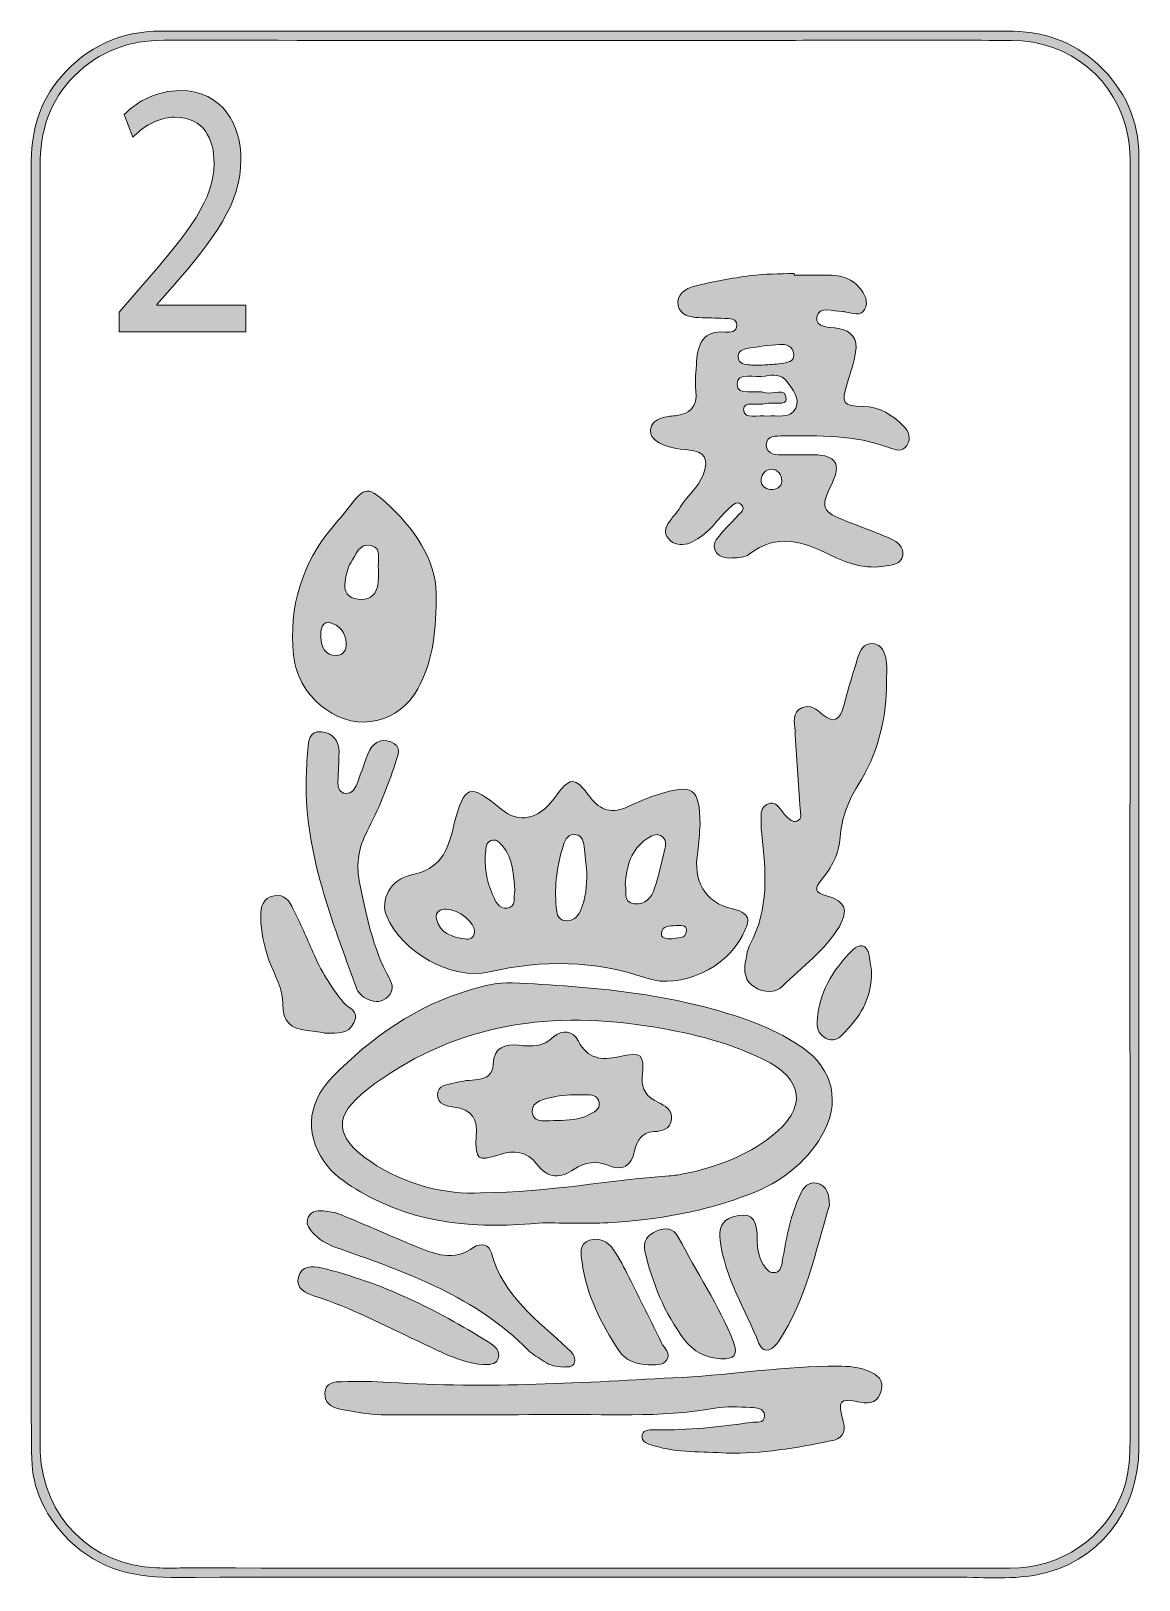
# Model space of a CAD drawing. Extents: x 2694 to 3005, y -2539 to -2105.
import ezdxf

# ---------------------------------------------------------------- set-up
doc = ezdxf.new("R2010")
doc.units = 0
doc.header["$MEASUREMENT"] = 0
doc.layers.add('Layer 1', color=7, linetype='Continuous', lineweight=0)

msp = doc.modelspace()

# ---------------------------------------------------------------- hatches: boundary and pattern name
at = {"layer": 'Layer 1', "true_color": 0x000000, "transparency": 33554687}
h = msp.add_hatch(color=18, dxfattribs=at)
h.dxf.hatch_style = 2
edge = h.paths.add_edge_path()
edge.add_spline(control_points=[(3002.9, -2321.62), (3002.9, -2321.62), (3002.85, -2321.62), (3002.85, -2321.62), (3002.85, -2381.02), (3002.85, -2440.41), (3002.86, -2499.82), (3002.86, -2504.83), (3002.57, -2509.78), (3000.8, -2514.55), (2996, -2527.5), (2983.57, -2535.95), (2969.14, -2535.95), (2891.87, -2535.94), (2814.61, -2535.93), (2737.35, -2535.91), (2734.79, -2535.91), (2732.24, -2535.97), (2729.69, -2535.88), (2711.51, -2535.24), (2697.83, -2521.61), (2697.1, -2503.44), (2697.07, -2502.52), (2697.08, -2501.59), (2697.08, -2500.66), (2697.08, -2381.28), (2697.1, -2261.9), (2697.05, -2142.53), (2697.05, -2132.79), (2699.66, -2124.25), (2706.67, -2117.26), (2713.63, -2110.33), (2722.03, -2107.25), (2731.81, -2107.26), (2788.76, -2107.32), (2845.73, -2107.29), (2902.69, -2107.29), (2924.97, -2107.29), (2947.24, -2107.2), (2969.51, -2107.32), (2986.06, -2107.41), (2999.16, -2118.23), (3002.27, -2134.06), (3003.1, -2138.3), (3002.89, -2142.61), (3002.9, -2146.9), (3002.9, -2205.14), (3002.9, -2263.38), (3002.9, -2321.62)], knot_values=[0, 0, 0, 0, 1, 1, 1, 2, 2, 2, 3, 3, 3, 4, 4, 4, 5, 5, 5, 6, 6, 6, 7, 7, 7, 8, 8, 8, 9, 9, 9, 10, 10, 10, 11, 11, 11, 12, 12, 12, 13, 13, 13, 14, 14, 14, 15, 15, 15, 16, 16, 16, 16], degree=3, periodic=0)
edge = h.paths.add_edge_path()
edge.add_spline(control_points=[(3005.33, -2373.46), (3005.33, -2295.62), (3005.35, -2217.77), (3005.34, -2139.92), (3005.34, -2129.61), (3001.38, -2121), (2993.85, -2114.01), (2986.66, -2107.34), (2978.02, -2104.66), (2968.37, -2104.68), (2948.3, -2104.72), (2928.23, -2104.72), (2908.16, -2104.72), (2849.11, -2104.71), (2790.05, -2104.7), (2731, -2104.69), (2719.66, -2104.69), (2710.28, -2109.03), (2702.85, -2117.58), (2696.58, -2124.8), (2694.5, -2133.32), (2694.51, -2142.71), (2694.6, -2202.23), (2694.55, -2261.74), (2694.55, -2321.26), (2694.55, -2370.92), (2694.54, -2420.57), (2694.56, -2470.23), (2694.56, -2481.94), (2694.5, -2493.65), (2694.73, -2505.36), (2694.9, -2513.58), (2698.26, -2520.62), (2703.77, -2526.67), (2711.85, -2535.52), (2722.05, -2538.57), (2733.79, -2538.55), (2806.76, -2538.43), (2879.74, -2538.52), (2952.71, -2538.45), (2960.7, -2538.44), (2968.76, -2539.29), (2976.69, -2537.82), (2993.73, -2534.64), (3005.33, -2520.19), (3005.35, -2502.25), (3005.38, -2459.32), (3005.33, -2416.4), (3005.33, -2373.46)], knot_values=[0, 0, 0, 0, 1, 1, 1, 2, 2, 2, 3, 3, 3, 4, 4, 4, 5, 5, 5, 6, 6, 6, 7, 7, 7, 8, 8, 8, 9, 9, 9, 10, 10, 10, 11, 11, 11, 12, 12, 12, 13, 13, 13, 14, 14, 14, 15, 15, 15, 16, 16, 16, 16], degree=3, periodic=0)
at = {"layer": 'Layer 1', "true_color": 0x1b2251, "transparency": 33554687}
h = msp.add_hatch(color=179, dxfattribs=at)
h.dxf.hatch_style = 2
edge = h.paths.add_edge_path()
edge.add_spline(control_points=[(2729.8, -2181.58), (2729.8, -2181.58), (2729.8, -2181.38), (2729.8, -2181.38), (2729.8, -2181.38), (2734.24, -2176.46), (2734.24, -2176.46), (2745.97, -2162.95), (2753.41, -2153.01), (2753.41, -2140.73), (2753.41, -2131.21), (2748.36, -2121.38), (2736.38, -2121.38), (2729.97, -2121.38), (2724.49, -2124.24), (2720.64, -2128.14), (2720.64, -2128.14), (2723.04, -2134.48), (2723.04, -2134.48), (2725.6, -2131.92), (2729.8, -2128.85), (2734.84, -2128.85), (2743.14, -2128.85), (2745.88, -2135.1), (2745.88, -2141.85), (2745.79, -2151.89), (2739.38, -2160.49), (2725.18, -2176.67), (2725.18, -2176.67), (2719.27, -2183.53), (2719.27, -2183.53), (2719.27, -2183.53), (2719.27, -2189.05), (2719.27, -2189.05), (2719.27, -2189.05), (2754.78, -2189.05), (2754.78, -2189.05), (2754.78, -2189.05), (2754.78, -2181.58), (2754.78, -2181.58), (2754.78, -2181.58), (2729.8, -2181.58), (2729.8, -2181.58)], knot_values=[0, 0, 0, 0, 1, 1, 1, 2, 2, 2, 3, 3, 3, 4, 4, 4, 5, 5, 5, 6, 6, 6, 7, 7, 7, 8, 8, 8, 9, 9, 9, 10, 10, 10, 11, 11, 11, 12, 12, 12, 13, 13, 13, 14, 14, 14, 14], degree=3, periodic=0)
at = {"layer": 'Layer 1', "true_color": 0x831618, "transparency": 33554687}
h = msp.add_hatch(color=246, dxfattribs=at)
h.dxf.hatch_style = 2
edge = h.paths.add_edge_path()
edge.add_spline(control_points=[(2901.97, -2233.33), (2903.65, -2233.31), (2905.07, -2232.73), (2905.13, -2230.97), (2905.2, -2229.16), (2904.1, -2227.67), (2902.21, -2227.65), (2900.63, -2227.63), (2899.55, -2228.89), (2899.37, -2230.49), (2899.17, -2232.32), (2900.43, -2233.03), (2901.97, -2233.33)], knot_values=[0, 0, 0, 0, 1, 1, 1, 2, 2, 2, 3, 3, 3, 4, 4, 4, 4], degree=3, periodic=0)
edge = h.paths.add_edge_path()
edge.add_spline(control_points=[(2900.33, -2198.38), (2901.36, -2198.28), (2903.19, -2198.22), (2904.99, -2197.93), (2906.55, -2197.69), (2908.66, -2197.66), (2908.52, -2195.39), (2908.38, -2193.12), (2906.38, -2192.49), (2904.49, -2192.6), (2901.59, -2192.77), (2898.7, -2193.27), (2895.81, -2193.67), (2894.28, -2193.88), (2892.76, -2194.38), (2892.93, -2196.26), (2893.1, -2198.16), (2894.82, -2198.22), (2896.26, -2198.36), (2897.34, -2198.46), (2898.44, -2198.38), (2900.33, -2198.38)], knot_values=[0, 0, 0, 0, 1, 1, 1, 2, 2, 2, 3, 3, 3, 4, 4, 4, 5, 5, 5, 6, 6, 6, 7, 7, 7, 7], degree=3, periodic=0)
edge = h.paths.add_edge_path()
edge.add_spline(control_points=[(2901.03, -2212.78), (2903.8, -2212.24), (2907.42, -2213.8), (2909.05, -2210.51), (2910.42, -2207.71), (2908.21, -2205.27), (2906.6, -2203.04), (2905.05, -2200.9), (2902.61, -2201.03), (2900.51, -2201.49), (2897.7, -2202.11), (2892.57, -2200.13), (2892.59, -2203.8), (2892.6, -2207.24), (2897.82, -2205.3), (2900.63, -2206.15), (2902.67, -2206.76), (2906.37, -2204.52), (2906.42, -2207.96), (2906.45, -2209.97), (2902.61, -2208.64), (2900.6, -2209.21), (2898.44, -2209.82), (2894.3, -2208.35), (2894.45, -2210.88), (2894.63, -2214.08), (2898.7, -2212.03), (2901.03, -2212.78)], knot_values=[0, 0, 0, 0, 1, 1, 1, 2, 2, 2, 3, 3, 3, 4, 4, 4, 5, 5, 5, 6, 6, 6, 7, 7, 7, 8, 8, 8, 9, 9, 9, 9], degree=3, periodic=0)
edge = h.paths.add_edge_path()
edge.add_spline(control_points=[(2908.59, -2173.19), (2912.1, -2173.19), (2915.62, -2173.11), (2919.13, -2173.22), (2922.19, -2173.32), (2925.02, -2174.25), (2926.99, -2176.74), (2928.39, -2178.51), (2929.67, -2180.64), (2928.33, -2182.84), (2927.15, -2184.79), (2925.01, -2183.77), (2923.22, -2183.55), (2922.86, -2183.51), (2922.5, -2183.35), (2922.13, -2183.35), (2919.55, -2183.38), (2915.56, -2181.61), (2914.99, -2184.93), (2914.46, -2188.03), (2918.56, -2187.7), (2920.99, -2188.11), (2924.82, -2188.76), (2926.49, -2191.11), (2925.88, -2194.78), (2925.4, -2197.68), (2924.44, -2200.51), (2923.58, -2203.33), (2921.79, -2209.17), (2922.15, -2209.89), (2928.08, -2210), (2932.73, -2210.09), (2936.13, -2212.43), (2939.23, -2215.45), (2940.82, -2217), (2941.55, -2219.02), (2940.23, -2220.98), (2938.95, -2222.87), (2937.01, -2222.25), (2935.21, -2221.57), (2925.62, -2217.95), (2915.6, -2218.16), (2905.61, -2218.29), (2903.66, -2218.31), (2900.8, -2218.1), (2900.81, -2220.79), (2900.82, -2223.77), (2903.75, -2223.54), (2905.94, -2223.59), (2908.71, -2223.66), (2911.49, -2223.52), (2914.27, -2223.58), (2920.37, -2223.7), (2921.91, -2226.21), (2919.25, -2231.59), (2915.86, -2238.45), (2916.26, -2239.47), (2923.41, -2242.25), (2927.54, -2243.87), (2931.71, -2245.39), (2935.78, -2247.14), (2937.7, -2247.97), (2939.42, -2249.48), (2939.08, -2251.79), (2938.71, -2254.34), (2936.33, -2254.39), (2934.32, -2254.76), (2928.74, -2255.78), (2923.65, -2254.09), (2918.79, -2251.71), (2911.19, -2247.98), (2903.76, -2245.33), (2896.03, -2251.48), (2894.87, -2252.4), (2892.87, -2252.41), (2891.24, -2252.53), (2889.35, -2252.67), (2887.38, -2252.3), (2886.46, -2250.42), (2885.59, -2248.65), (2886.91, -2247.21), (2887.93, -2245.94), (2889.32, -2244.22), (2890.96, -2242.71), (2892.43, -2241.04), (2893.33, -2240.02), (2895.33, -2238.93), (2893.72, -2237.49), (2892.35, -2236.25), (2891.06, -2238), (2890.03, -2238.94), (2888.81, -2240.06), (2887.76, -2241.37), (2886.64, -2242.6), (2886.01, -2243.29), (2885.44, -2244.03), (2884.76, -2244.64), (2881.6, -2247.43), (2877.36, -2250.51), (2873.96, -2247.68), (2870.16, -2244.5), (2874.99, -2241.17), (2876.68, -2238.28), (2878.53, -2235.13), (2881.69, -2232.84), (2883.05, -2229.26), (2884.81, -2224.66), (2883.7, -2222.69), (2878.76, -2222.2), (2875.97, -2221.93), (2873.24, -2221.59), (2870.77, -2220.2), (2869.44, -2219.45), (2868.29, -2218.51), (2868.33, -2216.78), (2868.38, -2214.78), (2869.77, -2213.83), (2871.4, -2213.29), (2872.61, -2212.88), (2873.92, -2212.74), (2875.2, -2212.6), (2879.38, -2212.14), (2881.51, -2210.19), (2881.05, -2205.66), (2880.78, -2202.92), (2881.07, -2200.12), (2881.26, -2197.35), (2881.61, -2192.42), (2883.11, -2188.59), (2889.25, -2189.17), (2890.65, -2189.3), (2892.63, -2189.11), (2892.55, -2187.15), (2892.47, -2185.19), (2890.46, -2185.41), (2889.06, -2185.32), (2886.66, -2185.16), (2884.25, -2185.2), (2881.85, -2185.1), (2879.33, -2185), (2876.66, -2184.44), (2876.1, -2181.71), (2875.46, -2178.54), (2878.21, -2176.91), (2880.62, -2176.28), (2885.79, -2174.95), (2891.09, -2174.01), (2896.39, -2173.31), (2900.41, -2172.78), (2904.51, -2172.87), (2908.58, -2172.68), (2908.58, -2172.85), (2908.58, -2173.02), (2908.59, -2173.19)], knot_values=[0, 0, 0, 0, 1, 1, 1, 2, 2, 2, 3, 3, 3, 4, 4, 4, 5, 5, 5, 6, 6, 6, 7, 7, 7, 8, 8, 8, 9, 9, 9, 10, 10, 10, 11, 11, 11, 12, 12, 12, 13, 13, 13, 14, 14, 14, 15, 15, 15, 16, 16, 16, 17, 17, 17, 18, 18, 18, 19, 19, 19, 20, 20, 20, 21, 21, 21, 22, 22, 22, 23, 23, 23, 24, 24, 24, 25, 25, 25, 26, 26, 26, 27, 27, 27, 28, 28, 28, 29, 29, 29, 30, 30, 30, 31, 31, 31, 32, 32, 32, 33, 33, 33, 34, 34, 34, 35, 35, 35, 36, 36, 36, 37, 37, 37, 38, 38, 38, 39, 39, 39, 40, 40, 40, 41, 41, 41, 42, 42, 42, 43, 43, 43, 44, 44, 44, 45, 45, 45, 46, 46, 46, 47, 47, 47, 48, 48, 48, 49, 49, 49, 50, 50, 50, 51, 51, 51, 51], degree=3, periodic=0)
h = msp.add_hatch(color=246, dxfattribs=at)
h.dxf.hatch_style = 2
edge = h.paths.add_edge_path()
edge.add_spline(control_points=[(2777.98, -2270.51), (2775.77, -2271.03), (2775.77, -2272.9), (2775.85, -2274.71), (2775.97, -2277.51), (2776.92, -2279.89), (2780.17, -2279.91), (2782.07, -2279.92), (2783.05, -2278.33), (2782.94, -2276.5), (2782.76, -2273.5), (2781.29, -2271.37), (2777.98, -2270.51)], knot_values=[0, 0, 0, 0, 1, 1, 1, 2, 2, 2, 3, 3, 3, 4, 4, 4, 4], degree=3, periodic=0)
edge = h.paths.add_edge_path()
edge.add_spline(control_points=[(2792.04, -2255.77), (2791.55, -2253.34), (2793.25, -2249.88), (2789.91, -2249.03), (2786.57, -2248.19), (2785.62, -2251.82), (2784.2, -2253.93), (2783.23, -2255.37), (2782.94, -2257.33), (2782.63, -2259.11), (2782.14, -2261.93), (2783.4, -2263.8), (2786.3, -2264.11), (2788.93, -2264.39), (2791.06, -2263.37), (2791.7, -2260.6), (2792.06, -2259.02), (2791.94, -2257.33), (2792.04, -2255.77)], knot_values=[0, 0, 0, 0, 1, 1, 1, 2, 2, 2, 3, 3, 3, 4, 4, 4, 5, 5, 5, 6, 6, 6, 6], degree=3, periodic=0)
edge = h.paths.add_edge_path()
edge.add_spline(control_points=[(2808.14, -2264.07), (2808.22, -2274.68), (2806.81, -2282.23), (2803.05, -2289.21), (2797.88, -2298.81), (2786.07, -2301.49), (2777.18, -2294.99), (2772.08, -2291.25), (2768.88, -2286.31), (2768.2, -2279.75), (2766.8, -2266.16), (2770.44, -2254.2), (2779.18, -2243.75), (2780.6, -2242.05), (2782.08, -2240.4), (2783.43, -2238.65), (2788.43, -2232.16), (2788.99, -2232.25), (2795.16, -2238.01), (2803.53, -2245.85), (2808.71, -2254.99), (2808.14, -2264.07)], knot_values=[0, 0, 0, 0, 1, 1, 1, 2, 2, 2, 3, 3, 3, 4, 4, 4, 5, 5, 5, 6, 6, 6, 7, 7, 7, 7], degree=3, periodic=0)
at = {"layer": 'Layer 1', "true_color": 0x064e29, "transparency": 33554687}
h = msp.add_hatch(color=118, dxfattribs=at)
h.dxf.hatch_style = 2
edge = h.paths.add_edge_path()
edge.add_spline(control_points=[(2934.52, -2289.37), (2934.2, -2298.06), (2932.17, -2307.61), (2926.53, -2316.33), (2923.74, -2320.64), (2921.95, -2325.59), (2921.54, -2330.89), (2921.19, -2335.47), (2919.17, -2339.38), (2916.27, -2342.87), (2914.41, -2345.11), (2914.18, -2346.4), (2917.68, -2347.33), (2922.93, -2348.73), (2923.95, -2351.33), (2921.3, -2355.89), (2917.34, -2362.7), (2910.79, -2367.19), (2905.37, -2372.68), (2903.4, -2374.67), (2900.13, -2374.58), (2897.55, -2372.98), (2894.83, -2371.31), (2894.39, -2368.58), (2894.99, -2365.65), (2895.33, -2364.02), (2895.52, -2362.27), (2896.29, -2360.85), (2901.61, -2350.97), (2900.72, -2340.5), (2899.52, -2329.97), (2899.31, -2328.14), (2899.31, -2326.28), (2899.36, -2324.44), (2899.4, -2323.06), (2900.11, -2321.96), (2901.47, -2321.47), (2902.97, -2320.94), (2903.9, -2321.85), (2904.73, -2322.92), (2905.3, -2323.64), (2905.84, -2324.41), (2906.49, -2325.05), (2907.28, -2325.81), (2908.18, -2326.76), (2909.35, -2326.36), (2911.05, -2325.78), (2910.39, -2324.26), (2910.31, -2323.04), (2909.81, -2315.67), (2909.2, -2308.3), (2908.86, -2300.92), (2908.76, -2298.69), (2907.85, -2295.86), (2910.79, -2294.54), (2913.22, -2293.45), (2914.94, -2295.05), (2916.69, -2296.5), (2919.93, -2299.2), (2921.53, -2297.75), (2922.47, -2294.21), (2923.7, -2289.57), (2925.07, -2284.97), (2926.52, -2280.4), (2927.14, -2278.45), (2928.09, -2276.33), (2930.6, -2276.56), (2933.25, -2276.81), (2934.16, -2279.09), (2934.46, -2281.33), (2934.74, -2283.5), (2934.52, -2285.74), (2934.52, -2289.37)], knot_values=[0, 0, 0, 0, 1, 1, 1, 2, 2, 2, 3, 3, 3, 4, 4, 4, 5, 5, 5, 6, 6, 6, 7, 7, 7, 8, 8, 8, 9, 9, 9, 10, 10, 10, 11, 11, 11, 12, 12, 12, 13, 13, 13, 14, 14, 14, 15, 15, 15, 16, 16, 16, 17, 17, 17, 18, 18, 18, 19, 19, 19, 20, 20, 20, 21, 21, 21, 22, 22, 22, 23, 23, 23, 24, 24, 24, 24], degree=3, periodic=0)
h = msp.add_hatch(color=118, dxfattribs=at)
h.dxf.hatch_style = 2
edge = h.paths.add_edge_path()
edge.add_spline(control_points=[(2771.67, -2315.07), (2771.84, -2312.12), (2771.87, -2309.15), (2772.2, -2306.22), (2772.46, -2303.91), (2772.44, -2300.96), (2776.02, -2301.33), (2779.23, -2301.66), (2780.91, -2303.75), (2780.92, -2306.97), (2780.92, -2309.74), (2780.67, -2312.51), (2780.61, -2315.28), (2780.58, -2316.6), (2780.79, -2318.05), (2782.26, -2318.47), (2783.95, -2318.96), (2785.16, -2317.86), (2785.74, -2316.42), (2786.93, -2313.52), (2787.87, -2310.52), (2788.99, -2307.58), (2790.14, -2304.57), (2792.41, -2303.02), (2795.49, -2304.13), (2798.78, -2305.32), (2797.42, -2308), (2796.68, -2310.25), (2794.55, -2316.75), (2792, -2323.08), (2788.82, -2329.15), (2786.51, -2333.56), (2785.63, -2338.29), (2786.61, -2343.12), (2788.51, -2352.52), (2790.35, -2361.98), (2795.07, -2370.51), (2796.12, -2372.39), (2796.15, -2373.99), (2794.69, -2375.55), (2793.06, -2377.29), (2791.09, -2377.26), (2789.08, -2376.41), (2787.49, -2375.74), (2786.28, -2374.58), (2785.69, -2372.94), (2778.97, -2354.15), (2771.4, -2335.57), (2771.67, -2315.07)], knot_values=[0, 0, 0, 0, 1, 1, 1, 2, 2, 2, 3, 3, 3, 4, 4, 4, 5, 5, 5, 6, 6, 6, 7, 7, 7, 8, 8, 8, 9, 9, 9, 10, 10, 10, 11, 11, 11, 12, 12, 12, 13, 13, 13, 14, 14, 14, 15, 15, 15, 16, 16, 16, 16], degree=3, periodic=0)
h = msp.add_hatch(color=118, dxfattribs=at)
h.dxf.hatch_style = 2
edge = h.paths.add_edge_path()
edge.add_spline(control_points=[(2874.29, -2359.43), (2875.74, -2358.87), (2878.3, -2359.66), (2878.41, -2357.08), (2878.48, -2355.38), (2876.61, -2355.61), (2875.4, -2355.67), (2873.79, -2355.76), (2871.68, -2355.64), (2871.38, -2357.67), (2871.12, -2359.35), (2872.89, -2359.33), (2874.29, -2359.43)], knot_values=[0, 0, 0, 0, 1, 1, 1, 2, 2, 2, 3, 3, 3, 4, 4, 4, 4], degree=3, periodic=0)
edge = h.paths.add_edge_path()
edge.add_spline(control_points=[(2810.95, -2351.04), (2809.68, -2351.08), (2807.77, -2351.63), (2808.25, -2353.76), (2809.15, -2357.8), (2812.61, -2358.95), (2816.23, -2359.42), (2817.49, -2359.59), (2818.86, -2359.26), (2818.98, -2357.46), (2819.14, -2354.97), (2814.57, -2351.03), (2810.95, -2351.04)], knot_values=[0, 0, 0, 0, 1, 1, 1, 2, 2, 2, 3, 3, 3, 4, 4, 4, 4], degree=3, periodic=0)
edge = h.paths.add_edge_path()
edge.add_spline(control_points=[(2830.27, -2345.89), (2829.81, -2341.44), (2829.87, -2336.93), (2826.78, -2333.31), (2826.07, -2332.49), (2825.3, -2331.51), (2824.08, -2331.68), (2822.49, -2331.9), (2822.2, -2333.38), (2822.07, -2334.6), (2821.63, -2338.87), (2822.25, -2343.01), (2824, -2346.96), (2824.84, -2348.85), (2825.75, -2351.1), (2828.09, -2350.79), (2830.89, -2350.41), (2829.74, -2347.59), (2830.27, -2345.89)], knot_values=[0, 0, 0, 0, 1, 1, 1, 2, 2, 2, 3, 3, 3, 4, 4, 4, 5, 5, 5, 6, 6, 6, 6], degree=3, periodic=0)
edge = h.paths.add_edge_path()
edge.add_spline(control_points=[(2861.21, -2344.2), (2861.88, -2345.84), (2860.1, -2349.08), (2863.84, -2349.54), (2866.93, -2349.92), (2868.64, -2347.76), (2869.48, -2345.2), (2870.63, -2341.71), (2871.4, -2338.09), (2872.27, -2334.51), (2872.62, -2333.06), (2872.87, -2331.49), (2871.33, -2330.53), (2869.81, -2329.59), (2868.45, -2330.54), (2867.26, -2331.34), (2862.85, -2334.31), (2861.65, -2338.86), (2861.21, -2344.2)], knot_values=[0, 0, 0, 0, 1, 1, 1, 2, 2, 2, 3, 3, 3, 4, 4, 4, 5, 5, 5, 6, 6, 6, 6], degree=3, periodic=0)
edge = h.paths.add_edge_path()
edge.add_spline(control_points=[(2850.41, -2340.67), (2850.19, -2338.29), (2850.02, -2335.9), (2849.73, -2333.52), (2849.54, -2332.03), (2849.12, -2330.44), (2847.4, -2330.16), (2845.35, -2329.83), (2844.42, -2331.4), (2843.91, -2333.02), (2842.11, -2338.7), (2841.32, -2344.52), (2841.88, -2350.47), (2842.03, -2352.1), (2842.2, -2354.02), (2844.34, -2354.27), (2846.39, -2354.51), (2847.83, -2353.37), (2848.66, -2351.51), (2850.21, -2348.05), (2850.48, -2344.4), (2850.41, -2340.67)], knot_values=[0, 0, 0, 0, 1, 1, 1, 2, 2, 2, 3, 3, 3, 4, 4, 4, 5, 5, 5, 6, 6, 6, 7, 7, 7, 7], degree=3, periodic=0)
edge = h.paths.add_edge_path()
edge.add_spline(control_points=[(2882.23, -2327.27), (2882.02, -2329.84), (2882.01, -2332.45), (2881.57, -2334.99), (2880.19, -2342.98), (2883.39, -2349.2), (2891.34, -2350.97), (2897.34, -2352.3), (2895.74, -2355.13), (2894.13, -2358.42), (2889.75, -2367.35), (2876.85, -2373.72), (2867.28, -2370.43), (2852.58, -2365.38), (2838.1, -2365.2), (2823.1, -2368.66), (2812.49, -2371.1), (2798.55, -2363.06), (2794.3, -2353.07), (2792.37, -2348.52), (2795.29, -2342.58), (2801.39, -2341.41), (2809.07, -2339.93), (2811.45, -2334.83), (2812.92, -2328.41), (2813, -2328.05), (2813.08, -2327.68), (2813.18, -2327.33), (2816.19, -2316.05), (2817.49, -2315.63), (2826.4, -2322.98), (2831.37, -2327.08), (2836.84, -2326.01), (2841.19, -2320.07), (2845.82, -2313.75), (2846.91, -2313.68), (2851.39, -2319.66), (2854.28, -2323.51), (2857.73, -2324.34), (2862.07, -2322.27), (2864.73, -2321.01), (2867.46, -2319.85), (2870.26, -2318.95), (2880.3, -2315.76), (2882.08, -2317.04), (2882.23, -2327.27)], knot_values=[0, 0, 0, 0, 1, 1, 1, 2, 2, 2, 3, 3, 3, 4, 4, 4, 5, 5, 5, 6, 6, 6, 7, 7, 7, 8, 8, 8, 9, 9, 9, 10, 10, 10, 11, 11, 11, 12, 12, 12, 13, 13, 13, 14, 14, 14, 15, 15, 15, 15], degree=3, periodic=0)
h = msp.add_hatch(color=118, dxfattribs=at)
h.dxf.hatch_style = 2
edge = h.paths.add_edge_path()
edge.add_spline(control_points=[(2777.4, -2385.9), (2775.98, -2385.68), (2773.99, -2385.26), (2771.97, -2385.08), (2767.4, -2384.69), (2765.12, -2382.63), (2765.19, -2377.69), (2765.26, -2373.39), (2762.83, -2369.61), (2761.37, -2365.64), (2759.88, -2361.63), (2759.07, -2357.5), (2758.96, -2353.21), (2758.89, -2350.35), (2759.56, -2347.97), (2762.7, -2347.31), (2765.69, -2346.69), (2767.03, -2348.89), (2768.09, -2351.08), (2770.03, -2355.05), (2771.89, -2359.07), (2773.62, -2363.14), (2775.79, -2368.29), (2778.71, -2372.93), (2782.2, -2377.27), (2783.51, -2378.89), (2786.78, -2379.5), (2785.09, -2382.95), (2783.48, -2386.23), (2780.72, -2385.8), (2777.4, -2385.9)], knot_values=[0, 0, 0, 0, 1, 1, 1, 2, 2, 2, 3, 3, 3, 4, 4, 4, 5, 5, 5, 6, 6, 6, 7, 7, 7, 8, 8, 8, 9, 9, 9, 10, 10, 10, 10], degree=3, periodic=0)
h = msp.add_hatch(color=118, dxfattribs=at)
h.dxf.hatch_style = 2
edge = h.paths.add_edge_path()
edge.add_spline(control_points=[(2930.29, -2368.08), (2930.57, -2376.57), (2926.76, -2381.67), (2922.12, -2386.32), (2920.91, -2387.53), (2919.42, -2388.3), (2917.65, -2387.34), (2915.88, -2386.39), (2915.01, -2384.95), (2915.08, -2382.86), (2915.39, -2374.64), (2919.39, -2368.17), (2924.98, -2362.58), (2926.9, -2360.66), (2929.03, -2360.71), (2929.65, -2364.08), (2929.98, -2365.88), (2930.23, -2367.7), (2930.29, -2368.08)], knot_values=[0, 0, 0, 0, 1, 1, 1, 2, 2, 2, 3, 3, 3, 4, 4, 4, 5, 5, 5, 6, 6, 6, 6], degree=3, periodic=0)
at = {"layer": 'Layer 1', "true_color": 0x831618, "transparency": 33554687}
h = msp.add_hatch(color=246, dxfattribs=at)
h.dxf.hatch_style = 2
edge = h.paths.add_edge_path()
edge.add_spline(control_points=[(2820.69, -2430.67), (2840.22, -2430.46), (2856.78, -2427.07), (2873.56, -2425.91), (2875.03, -2425.81), (2876.49, -2425.55), (2877.94, -2425.26), (2886.75, -2423.49), (2895.06, -2420.38), (2902.18, -2414.83), (2912.45, -2406.82), (2911.44, -2398.69), (2899.86, -2393.12), (2889.41, -2388.1), (2878.31, -2385.49), (2866.93, -2383.76), (2838.54, -2379.47), (2812.1, -2383.72), (2788.82, -2401.66), (2779.28, -2409), (2779.54, -2414.89), (2789.65, -2421.8), (2799.82, -2428.75), (2811.2, -2431.16), (2820.69, -2430.67)], knot_values=[0, 0, 0, 0, 1, 1, 1, 2, 2, 2, 3, 3, 3, 4, 4, 4, 5, 5, 5, 6, 6, 6, 7, 7, 7, 8, 8, 8, 8], degree=3, periodic=0)
edge = h.paths.add_edge_path()
edge.add_spline(control_points=[(2838.06, -2439.09), (2820.28, -2440.74), (2802.84, -2439.74), (2786.97, -2430.37), (2783.6, -2428.39), (2780.28, -2426.31), (2777.79, -2423.27), (2771.41, -2415.48), (2771.52, -2405.83), (2778.98, -2398.23), (2789.98, -2387.01), (2802.64, -2378.06), (2818, -2373.62), (2821.73, -2372.55), (2825.54, -2371.52), (2829.47, -2371.72), (2851.89, -2372.82), (2874.21, -2374.57), (2895.6, -2382.2), (2901.04, -2384.15), (2906.2, -2386.64), (2910.94, -2389.91), (2919.7, -2395.95), (2921.78, -2405.62), (2916.33, -2414.7), (2911.67, -2422.47), (2904.75, -2427.67), (2896.48, -2430.9), (2883.61, -2435.93), (2870.12, -2438.31), (2856.36, -2439.04), (2850.28, -2439.36), (2844.16, -2439.09), (2838.06, -2439.09)], knot_values=[0, 0, 0, 0, 1, 1, 1, 2, 2, 2, 3, 3, 3, 4, 4, 4, 5, 5, 5, 6, 6, 6, 7, 7, 7, 8, 8, 8, 9, 9, 9, 10, 10, 10, 11, 11, 11, 11], degree=3, periodic=0)
h = msp.add_hatch(color=246, dxfattribs=at)
h.dxf.hatch_style = 2
edge = h.paths.add_edge_path()
edge.add_spline(control_points=[(2842.07, -2410.36), (2845.24, -2410.27), (2848.23, -2410.28), (2850.91, -2408.79), (2852.31, -2408.02), (2854.27, -2407.39), (2853.92, -2405.32), (2853.57, -2403.24), (2851.64, -2403.13), (2849.95, -2403.16), (2847.19, -2403.21), (2844.35, -2403.04), (2841.69, -2403.64), (2839, -2404.25), (2834.72, -2404.7), (2835.16, -2408.15), (2835.59, -2411.51), (2839.64, -2410.22), (2842.07, -2410.36)], knot_values=[0, 0, 0, 0, 1, 1, 1, 2, 2, 2, 3, 3, 3, 4, 4, 4, 5, 5, 5, 6, 6, 6, 6], degree=3, periodic=0)
edge = h.paths.add_edge_path()
edge.add_spline(control_points=[(2819.37, -2414.77), (2820.08, -2410.17), (2818.26, -2407.24), (2813.11, -2406.58), (2811.13, -2406.32), (2808.68, -2405.85), (2808.56, -2403.32), (2808.41, -2400.21), (2811.45, -2400.37), (2813.39, -2399.79), (2815.48, -2399.16), (2817.75, -2399.11), (2819.95, -2398.83), (2822.45, -2398.52), (2824.11, -2397.39), (2824.16, -2394.63), (2824.26, -2389.75), (2827.59, -2388.79), (2831.39, -2389.23), (2835.02, -2389.64), (2838.13, -2389.73), (2841.12, -2386.92), (2843.47, -2384.7), (2846.57, -2385.1), (2848.13, -2388.12), (2850.68, -2393.06), (2854.43, -2393.5), (2859.31, -2392.5), (2866.19, -2391.1), (2866.51, -2391.53), (2866.01, -2398.24), (2865.75, -2401.67), (2867.39, -2403.84), (2870.35, -2405.24), (2872.4, -2406.21), (2874.55, -2407.28), (2874.25, -2409.99), (2873.93, -2412.77), (2871.54, -2413.36), (2869.3, -2413.47), (2865.76, -2413.65), (2864.49, -2416.13), (2863.85, -2418.85), (2862.81, -2423.27), (2860.73, -2424.68), (2856.32, -2422.89), (2853.13, -2421.6), (2850.01, -2421.93), (2846.89, -2424.04), (2843.18, -2426.55), (2839.55, -2426.87), (2836.34, -2422.49), (2833.79, -2418.99), (2829.96, -2418.59), (2825.83, -2419.95), (2819.8, -2421.96), (2819.18, -2421.41), (2819.37, -2414.77)], knot_values=[0, 0, 0, 0, 1, 1, 1, 2, 2, 2, 3, 3, 3, 4, 4, 4, 5, 5, 5, 6, 6, 6, 7, 7, 7, 8, 8, 8, 9, 9, 9, 10, 10, 10, 11, 11, 11, 12, 12, 12, 13, 13, 13, 14, 14, 14, 15, 15, 15, 16, 16, 16, 17, 17, 17, 18, 18, 18, 19, 19, 19, 19], degree=3, periodic=0)
at = {"layer": 'Layer 1', "true_color": 0x064e29, "transparency": 33554687}
h = msp.add_hatch(color=118, dxfattribs=at)
h.dxf.hatch_style = 2
edge = h.paths.add_edge_path()
edge.add_spline(control_points=[(2918.53, -2434.11), (2914.55, -2447.13), (2912.05, -2460.7), (2904.28, -2472.3), (2902.96, -2474.28), (2900.15, -2476.51), (2898.74, -2472.91), (2894.98, -2463.32), (2889.14, -2454.48), (2887.89, -2443.94), (2887.52, -2440.85), (2888.04, -2438.48), (2891.42, -2437.42), (2895.92, -2436.01), (2898.05, -2437.4), (2898.21, -2442.2), (2898.31, -2445.17), (2898.22, -2448.12), (2899.97, -2450.75), (2900.81, -2452.01), (2901.62, -2453.38), (2903.4, -2452.97), (2904.91, -2452.62), (2905.09, -2451.18), (2905.3, -2449.89), (2906.31, -2443.87), (2907.4, -2437.87), (2909.81, -2432.21), (2910.78, -2429.95), (2911.92, -2427.45), (2914.85, -2427.94), (2918.09, -2428.49), (2918.35, -2431.3), (2918.53, -2434.11)], knot_values=[0, 0, 0, 0, 1, 1, 1, 2, 2, 2, 3, 3, 3, 4, 4, 4, 5, 5, 5, 6, 6, 6, 7, 7, 7, 8, 8, 8, 9, 9, 9, 10, 10, 10, 11, 11, 11, 11], degree=3, periodic=0)
h = msp.add_hatch(color=118, dxfattribs=at)
h.dxf.hatch_style = 2
edge = h.paths.add_edge_path()
edge.add_spline(control_points=[(2843.85, -2479.54), (2841.87, -2479.46), (2840.08, -2479.09), (2838.51, -2477.98), (2837, -2476.9), (2835.27, -2476.06), (2833.99, -2474.77), (2819.31, -2459.9), (2800.31, -2453.11), (2781.26, -2446.4), (2778.61, -2445.47), (2776.05, -2444.43), (2774.08, -2442.37), (2772.8, -2441.02), (2771.36, -2439.57), (2772.3, -2437.51), (2773.25, -2435.43), (2775.38, -2435.63), (2777.17, -2435.78), (2778.8, -2435.91), (2780.45, -2436.37), (2781.97, -2437), (2788.8, -2439.83), (2795.56, -2442.83), (2802.4, -2445.65), (2807.74, -2447.85), (2813.09, -2450.02), (2818.68, -2445.98), (2820.68, -2444.54), (2823.06, -2445.24), (2823.68, -2447.53), (2826.96, -2459.65), (2836.71, -2466.48), (2845.15, -2474.4), (2846.23, -2475.41), (2847.42, -2476.53), (2846.99, -2478.19), (2846.55, -2479.89), (2844.96, -2479.38), (2843.85, -2479.54)], knot_values=[0, 0, 0, 0, 1, 1, 1, 2, 2, 2, 3, 3, 3, 4, 4, 4, 5, 5, 5, 6, 6, 6, 7, 7, 7, 8, 8, 8, 9, 9, 9, 10, 10, 10, 11, 11, 11, 12, 12, 12, 13, 13, 13, 13], degree=3, periodic=0)
h = msp.add_hatch(color=118, dxfattribs=at)
h.dxf.hatch_style = 2
edge = h.paths.add_edge_path()
edge.add_spline(control_points=[(2888.07, -2477.24), (2883.95, -2476.9), (2880.36, -2475.26), (2877.74, -2471.76), (2872.21, -2464.37), (2868.84, -2456.03), (2866.77, -2447.09), (2866.09, -2444.13), (2867.46, -2442.52), (2869.9, -2441.42), (2872.41, -2440.28), (2874.71, -2440.43), (2876.11, -2443.07), (2881.29, -2452.88), (2887.46, -2462.16), (2891.62, -2472.51), (2893.02, -2476), (2891.78, -2477.41), (2888.07, -2477.24)], knot_values=[0, 0, 0, 0, 1, 1, 1, 2, 2, 2, 3, 3, 3, 4, 4, 4, 5, 5, 5, 6, 6, 6, 6], degree=3, periodic=0)
h = msp.add_hatch(color=118, dxfattribs=at)
h.dxf.hatch_style = 2
edge = h.paths.add_edge_path()
edge.add_spline(control_points=[(2867.8, -2478.9), (2864.32, -2478.8), (2861.3, -2477.71), (2859.46, -2474.93), (2854.45, -2467.33), (2850.33, -2459.28), (2849.1, -2450.09), (2848.79, -2447.79), (2848.12, -2444.97), (2851.23, -2443.97), (2854.01, -2443.08), (2856.43, -2444.33), (2857.98, -2446.62), (2859.62, -2449.06), (2860.95, -2451.72), (2862.28, -2454.35), (2865.37, -2460.45), (2868.38, -2466.58), (2871.39, -2472.71), (2872.16, -2474.27), (2874.2, -2475.67), (2872.8, -2477.63), (2871.59, -2479.34), (2869.44, -2478.76), (2867.8, -2478.9)], knot_values=[0, 0, 0, 0, 1, 1, 1, 2, 2, 2, 3, 3, 3, 4, 4, 4, 5, 5, 5, 6, 6, 6, 7, 7, 7, 8, 8, 8, 8], degree=3, periodic=0)
h = msp.add_hatch(color=118, dxfattribs=at)
h.dxf.hatch_style = 2
edge = h.paths.add_edge_path()
edge.add_spline(control_points=[(2821.31, -2478.83), (2814.81, -2478.24), (2808.9, -2475), (2802.92, -2472.22), (2793.39, -2467.79), (2784.13, -2462.77), (2774.04, -2459.62), (2771.57, -2458.84), (2768.74, -2457.57), (2769.54, -2454.31), (2770.34, -2451.1), (2773.34, -2451.06), (2775.95, -2451.7), (2792.78, -2455.83), (2808.17, -2463.28), (2822.74, -2472.49), (2824.26, -2473.45), (2826.52, -2474.8), (2825.48, -2477.32), (2824.83, -2478.89), (2823.11, -2478.85), (2821.31, -2478.83)], knot_values=[0, 0, 0, 0, 1, 1, 1, 2, 2, 2, 3, 3, 3, 4, 4, 4, 5, 5, 5, 6, 6, 6, 7, 7, 7, 7], degree=3, periodic=0)
h = msp.add_hatch(color=118, dxfattribs=at)
h.dxf.hatch_style = 2
edge = h.paths.add_edge_path()
edge.add_spline(control_points=[(2889.64, -2503.67), (2882.83, -2503.22), (2875.91, -2503.66), (2869.28, -2501.6), (2867.81, -2501.15), (2865.53, -2500.68), (2866.02, -2498.55), (2866.39, -2496.97), (2868.49, -2497.12), (2869.92, -2497.14), (2878.83, -2497.28), (2887.66, -2496.38), (2896.46, -2495.06), (2897.96, -2494.84), (2900.34, -2495.6), (2900.29, -2493.12), (2900.24, -2490.98), (2897.95, -2490.93), (2896.38, -2490.88), (2893.06, -2490.76), (2889.65, -2490.51), (2886.42, -2491.08), (2870.97, -2493.83), (2855.39, -2492.69), (2839.87, -2492.84), (2824.68, -2493), (2809.49, -2492.9), (2794.31, -2492.98), (2789.82, -2493), (2785.47, -2492.16), (2781.11, -2491.31), (2778.76, -2490.85), (2776.87, -2489.69), (2776.95, -2486.93), (2777.04, -2483.73), (2779.62, -2483.69), (2781.78, -2483.64), (2786.21, -2483.54), (2790.67, -2483.54), (2795.1, -2483.83), (2822.52, -2485.66), (2849.91, -2483.87), (2877.24, -2482.42), (2891.78, -2481.64), (2906.26, -2479.2), (2920.92, -2479.27), (2923.91, -2479.29), (2926.86, -2479.5), (2929.62, -2480.71), (2931.95, -2481.74), (2933.9, -2483.15), (2933.02, -2486.2), (2932.13, -2489.25), (2930.29, -2490.01), (2927.09, -2489.38), (2921.27, -2488.23), (2920.72, -2488.96), (2922.38, -2494.8), (2923.33, -2498.17), (2921.91, -2499.67), (2918.83, -2500.28), (2909.19, -2502.19), (2899.54, -2503.95), (2889.64, -2503.67)], knot_values=[0, 0, 0, 0, 1, 1, 1, 2, 2, 2, 3, 3, 3, 4, 4, 4, 5, 5, 5, 6, 6, 6, 7, 7, 7, 8, 8, 8, 9, 9, 9, 10, 10, 10, 11, 11, 11, 12, 12, 12, 13, 13, 13, 14, 14, 14, 15, 15, 15, 16, 16, 16, 17, 17, 17, 18, 18, 18, 19, 19, 19, 20, 20, 20, 21, 21, 21, 21], degree=3, periodic=0)

# ---------------------------------------------------------------- linework, layer by layer
at = {"layer": 'Layer 1'}
for points, knots in [([(3005.33, -2373.46), (3005.33, -2295.62), (3005.35, -2217.77), (3005.34, -2139.92), (3005.34, -2129.61), (3001.38, -2121), (2993.85, -2114.01), (2986.66, -2107.34), (2978.02, -2104.66), (2968.37, -2104.68), (2948.3, -2104.72), (2928.23, -2104.72), (2908.16, -2104.72), (2849.11, -2104.71), (2790.05, -2104.7), (2731, -2104.69), (2719.66, -2104.69), (2710.28, -2109.03), (2702.85, -2117.58), (2696.58, -2124.8), (2694.5, -2133.32), (2694.51, -2142.71), (2694.6, -2202.23), (2694.55, -2261.74), (2694.55, -2321.26), (2694.55, -2370.92), (2694.54, -2420.57), (2694.56, -2470.23), (2694.56, -2481.94), (2694.5, -2493.65), (2694.73, -2505.36), (2694.9, -2513.58), (2698.26, -2520.62), (2703.77, -2526.67), (2711.85, -2535.52), (2722.05, -2538.57), (2733.79, -2538.55), (2806.76, -2538.43), (2879.74, -2538.52), (2952.71, -2538.45), (2960.7, -2538.44), (2968.76, -2539.29), (2976.69, -2537.82), (2993.73, -2534.64), (3005.33, -2520.19), (3005.35, -2502.25), (3005.38, -2459.32), (3005.33, -2416.4), (3005.33, -2373.46)], [0, 0, 0, 0, 1, 1, 1, 2, 2, 2, 3, 3, 3, 4, 4, 4, 5, 5, 5, 6, 6, 6, 7, 7, 7, 8, 8, 8, 9, 9, 9, 10, 10, 10, 11, 11, 11, 12, 12, 12, 13, 13, 13, 14, 14, 14, 15, 15, 15, 16, 16, 16, 16]), ([(3002.9, -2321.62), (3002.9, -2321.62), (3002.85, -2321.62), (3002.85, -2321.62), (3002.85, -2381.02), (3002.85, -2440.41), (3002.86, -2499.82), (3002.86, -2504.83), (3002.57, -2509.78), (3000.8, -2514.55), (2996, -2527.5), (2983.57, -2535.95), (2969.14, -2535.95), (2891.87, -2535.94), (2814.61, -2535.93), (2737.35, -2535.91), (2734.79, -2535.91), (2732.24, -2535.97), (2729.69, -2535.88), (2711.51, -2535.24), (2697.83, -2521.61), (2697.1, -2503.44), (2697.07, -2502.52), (2697.08, -2501.59), (2697.08, -2500.66), (2697.08, -2381.28), (2697.1, -2261.9), (2697.05, -2142.53), (2697.05, -2132.79), (2699.66, -2124.25), (2706.67, -2117.26), (2713.63, -2110.33), (2722.03, -2107.25), (2731.81, -2107.26), (2788.76, -2107.32), (2845.73, -2107.29), (2902.69, -2107.29), (2924.97, -2107.29), (2947.24, -2107.2), (2969.51, -2107.32), (2986.06, -2107.41), (2999.16, -2118.23), (3002.27, -2134.06), (3003.1, -2138.3), (3002.89, -2142.61), (3002.9, -2146.9), (3002.9, -2205.14), (3002.9, -2263.38), (3002.9, -2321.62)], [0, 0, 0, 0, 1, 1, 1, 2, 2, 2, 3, 3, 3, 4, 4, 4, 5, 5, 5, 6, 6, 6, 7, 7, 7, 8, 8, 8, 9, 9, 9, 10, 10, 10, 11, 11, 11, 12, 12, 12, 13, 13, 13, 14, 14, 14, 15, 15, 15, 16, 16, 16, 16]), ([(3002.9, -2321.62), (3002.9, -2321.62), (3002.85, -2321.62), (3002.85, -2321.62), (3002.85, -2381.02), (3002.85, -2440.41), (3002.86, -2499.82), (3002.86, -2504.83), (3002.57, -2509.78), (3000.8, -2514.55), (2996, -2527.5), (2983.57, -2535.95), (2969.14, -2535.95), (2891.87, -2535.94), (2814.61, -2535.93), (2737.35, -2535.91), (2734.79, -2535.91), (2732.24, -2535.97), (2729.69, -2535.88), (2711.51, -2535.24), (2697.83, -2521.61), (2697.1, -2503.44), (2697.07, -2502.52), (2697.08, -2501.59), (2697.08, -2500.66), (2697.08, -2381.28), (2697.1, -2261.9), (2697.05, -2142.53), (2697.05, -2132.79), (2699.66, -2124.25), (2706.67, -2117.26), (2713.63, -2110.33), (2722.03, -2107.25), (2731.81, -2107.26), (2788.76, -2107.32), (2845.73, -2107.29), (2902.69, -2107.29), (2924.97, -2107.29), (2947.24, -2107.2), (2969.51, -2107.32), (2986.06, -2107.41), (2999.16, -2118.23), (3002.27, -2134.06), (3003.1, -2138.3), (3002.89, -2142.61), (3002.9, -2146.9), (3002.9, -2205.14), (3002.9, -2263.38), (3002.9, -2321.62)], [0, 0, 0, 0, 1, 1, 1, 2, 2, 2, 3, 3, 3, 4, 4, 4, 5, 5, 5, 6, 6, 6, 7, 7, 7, 8, 8, 8, 9, 9, 9, 10, 10, 10, 11, 11, 11, 12, 12, 12, 13, 13, 13, 14, 14, 14, 15, 15, 15, 16, 16, 16, 16]), ([(2729.8, -2181.58), (2729.8, -2181.58), (2729.8, -2181.38), (2729.8, -2181.38), (2729.8, -2181.38), (2734.24, -2176.46), (2734.24, -2176.46), (2745.97, -2162.95), (2753.41, -2153.01), (2753.41, -2140.73), (2753.41, -2131.21), (2748.36, -2121.38), (2736.38, -2121.38), (2729.97, -2121.38), (2724.49, -2124.24), (2720.64, -2128.14), (2720.64, -2128.14), (2723.04, -2134.48), (2723.04, -2134.48), (2725.6, -2131.92), (2729.8, -2128.85), (2734.84, -2128.85), (2743.14, -2128.85), (2745.88, -2135.1), (2745.88, -2141.85), (2745.79, -2151.89), (2739.38, -2160.49), (2725.18, -2176.67), (2725.18, -2176.67), (2719.27, -2183.53), (2719.27, -2183.53), (2719.27, -2183.53), (2719.27, -2189.05), (2719.27, -2189.05), (2719.27, -2189.05), (2754.78, -2189.05), (2754.78, -2189.05), (2754.78, -2189.05), (2754.78, -2181.58), (2754.78, -2181.58), (2754.78, -2181.58), (2729.8, -2181.58), (2729.8, -2181.58)], [0, 0, 0, 0, 1, 1, 1, 2, 2, 2, 3, 3, 3, 4, 4, 4, 5, 5, 5, 6, 6, 6, 7, 7, 7, 8, 8, 8, 9, 9, 9, 10, 10, 10, 11, 11, 11, 12, 12, 12, 13, 13, 13, 14, 14, 14, 14]), ([(2908.59, -2173.19), (2912.1, -2173.19), (2915.62, -2173.11), (2919.13, -2173.22), (2922.19, -2173.32), (2925.02, -2174.25), (2926.99, -2176.74), (2928.39, -2178.51), (2929.67, -2180.64), (2928.33, -2182.84), (2927.15, -2184.79), (2925.01, -2183.77), (2923.22, -2183.55), (2922.86, -2183.51), (2922.5, -2183.35), (2922.13, -2183.35), (2919.55, -2183.38), (2915.56, -2181.61), (2914.99, -2184.93), (2914.46, -2188.03), (2918.56, -2187.7), (2920.99, -2188.11), (2924.82, -2188.76), (2926.49, -2191.11), (2925.88, -2194.78), (2925.4, -2197.68), (2924.44, -2200.51), (2923.58, -2203.33), (2921.79, -2209.17), (2922.15, -2209.89), (2928.08, -2210), (2932.73, -2210.09), (2936.13, -2212.43), (2939.23, -2215.45), (2940.82, -2217), (2941.55, -2219.02), (2940.23, -2220.98), (2938.95, -2222.87), (2937.01, -2222.25), (2935.21, -2221.57), (2925.62, -2217.95), (2915.6, -2218.16), (2905.61, -2218.29), (2903.66, -2218.31), (2900.8, -2218.1), (2900.81, -2220.79), (2900.82, -2223.77), (2903.75, -2223.54), (2905.94, -2223.59), (2908.71, -2223.66), (2911.49, -2223.52), (2914.27, -2223.58), (2920.37, -2223.7), (2921.91, -2226.21), (2919.25, -2231.59), (2915.86, -2238.45), (2916.26, -2239.47), (2923.41, -2242.25), (2927.54, -2243.87), (2931.71, -2245.39), (2935.78, -2247.14), (2937.7, -2247.97), (2939.42, -2249.48), (2939.08, -2251.79), (2938.71, -2254.34), (2936.33, -2254.39), (2934.32, -2254.76), (2928.74, -2255.78), (2923.65, -2254.09), (2918.79, -2251.71), (2911.19, -2247.98), (2903.76, -2245.33), (2896.03, -2251.48), (2894.87, -2252.4), (2892.87, -2252.41), (2891.24, -2252.53), (2889.35, -2252.67), (2887.38, -2252.3), (2886.46, -2250.42), (2885.59, -2248.65), (2886.91, -2247.21), (2887.93, -2245.94), (2889.32, -2244.22), (2890.96, -2242.71), (2892.43, -2241.04), (2893.33, -2240.02), (2895.33, -2238.93), (2893.72, -2237.49), (2892.35, -2236.25), (2891.06, -2238), (2890.03, -2238.94), (2888.81, -2240.06), (2887.76, -2241.37), (2886.64, -2242.6), (2886.01, -2243.29), (2885.44, -2244.03), (2884.76, -2244.64), (2881.6, -2247.43), (2877.36, -2250.51), (2873.96, -2247.68), (2870.16, -2244.5), (2874.99, -2241.17), (2876.68, -2238.28), (2878.53, -2235.13), (2881.69, -2232.84), (2883.05, -2229.26), (2884.81, -2224.66), (2883.7, -2222.69), (2878.76, -2222.2), (2875.97, -2221.93), (2873.24, -2221.59), (2870.77, -2220.2), (2869.44, -2219.45), (2868.29, -2218.51), (2868.33, -2216.78), (2868.38, -2214.78), (2869.77, -2213.83), (2871.4, -2213.29), (2872.61, -2212.88), (2873.92, -2212.74), (2875.2, -2212.6), (2879.38, -2212.14), (2881.51, -2210.19), (2881.05, -2205.66), (2880.78, -2202.92), (2881.07, -2200.12), (2881.26, -2197.35), (2881.61, -2192.42), (2883.11, -2188.59), (2889.25, -2189.17), (2890.65, -2189.3), (2892.63, -2189.11), (2892.55, -2187.15), (2892.47, -2185.19), (2890.46, -2185.41), (2889.06, -2185.32), (2886.66, -2185.16), (2884.25, -2185.2), (2881.85, -2185.1), (2879.33, -2185), (2876.66, -2184.44), (2876.1, -2181.71), (2875.46, -2178.54), (2878.21, -2176.91), (2880.62, -2176.28), (2885.79, -2174.95), (2891.09, -2174.01), (2896.39, -2173.31), (2900.41, -2172.78), (2904.51, -2172.87), (2908.58, -2172.68), (2908.58, -2172.85), (2908.58, -2173.02), (2908.59, -2173.19)], [0, 0, 0, 0, 1, 1, 1, 2, 2, 2, 3, 3, 3, 4, 4, 4, 5, 5, 5, 6, 6, 6, 7, 7, 7, 8, 8, 8, 9, 9, 9, 10, 10, 10, 11, 11, 11, 12, 12, 12, 13, 13, 13, 14, 14, 14, 15, 15, 15, 16, 16, 16, 17, 17, 17, 18, 18, 18, 19, 19, 19, 20, 20, 20, 21, 21, 21, 22, 22, 22, 23, 23, 23, 24, 24, 24, 25, 25, 25, 26, 26, 26, 27, 27, 27, 28, 28, 28, 29, 29, 29, 30, 30, 30, 31, 31, 31, 32, 32, 32, 33, 33, 33, 34, 34, 34, 35, 35, 35, 36, 36, 36, 37, 37, 37, 38, 38, 38, 39, 39, 39, 40, 40, 40, 41, 41, 41, 42, 42, 42, 43, 43, 43, 44, 44, 44, 45, 45, 45, 46, 46, 46, 47, 47, 47, 48, 48, 48, 49, 49, 49, 50, 50, 50, 51, 51, 51, 51]), ([(2900.33, -2198.38), (2901.36, -2198.28), (2903.19, -2198.22), (2904.99, -2197.93), (2906.55, -2197.69), (2908.66, -2197.66), (2908.52, -2195.39), (2908.38, -2193.12), (2906.38, -2192.49), (2904.49, -2192.6), (2901.59, -2192.77), (2898.7, -2193.27), (2895.81, -2193.67), (2894.28, -2193.88), (2892.76, -2194.38), (2892.93, -2196.26), (2893.1, -2198.16), (2894.82, -2198.22), (2896.26, -2198.36), (2897.34, -2198.46), (2898.44, -2198.38), (2900.33, -2198.38)], [0, 0, 0, 0, 1, 1, 1, 2, 2, 2, 3, 3, 3, 4, 4, 4, 5, 5, 5, 6, 6, 6, 7, 7, 7, 7]), ([(2901.03, -2212.78), (2903.8, -2212.24), (2907.42, -2213.8), (2909.05, -2210.51), (2910.42, -2207.71), (2908.21, -2205.27), (2906.6, -2203.04), (2905.05, -2200.9), (2902.61, -2201.03), (2900.51, -2201.49), (2897.7, -2202.11), (2892.57, -2200.13), (2892.59, -2203.8), (2892.6, -2207.24), (2897.82, -2205.3), (2900.63, -2206.15), (2902.67, -2206.76), (2906.37, -2204.52), (2906.42, -2207.96), (2906.45, -2209.97), (2902.61, -2208.64), (2900.6, -2209.21), (2898.44, -2209.82), (2894.3, -2208.35), (2894.45, -2210.88), (2894.63, -2214.08), (2898.7, -2212.03), (2901.03, -2212.78)], [0, 0, 0, 0, 1, 1, 1, 2, 2, 2, 3, 3, 3, 4, 4, 4, 5, 5, 5, 6, 6, 6, 7, 7, 7, 8, 8, 8, 9, 9, 9, 9]), ([(2901.97, -2233.33), (2903.65, -2233.31), (2905.07, -2232.73), (2905.13, -2230.97), (2905.2, -2229.16), (2904.1, -2227.67), (2902.21, -2227.65), (2900.63, -2227.63), (2899.55, -2228.89), (2899.37, -2230.49), (2899.17, -2232.32), (2900.43, -2233.03), (2901.97, -2233.33)], [0, 0, 0, 0, 1, 1, 1, 2, 2, 2, 3, 3, 3, 4, 4, 4, 4]), ([(2808.14, -2264.07), (2808.22, -2274.68), (2806.81, -2282.23), (2803.05, -2289.21), (2797.88, -2298.81), (2786.07, -2301.49), (2777.18, -2294.99), (2772.08, -2291.25), (2768.88, -2286.31), (2768.2, -2279.75), (2766.8, -2266.16), (2770.44, -2254.2), (2779.18, -2243.75), (2780.6, -2242.05), (2782.08, -2240.4), (2783.43, -2238.65), (2788.43, -2232.16), (2788.99, -2232.25), (2795.16, -2238.01), (2803.53, -2245.85), (2808.71, -2254.99), (2808.14, -2264.07)], [0, 0, 0, 0, 1, 1, 1, 2, 2, 2, 3, 3, 3, 4, 4, 4, 5, 5, 5, 6, 6, 6, 7, 7, 7, 7]), ([(2792.04, -2255.77), (2791.55, -2253.34), (2793.25, -2249.88), (2789.91, -2249.03), (2786.57, -2248.19), (2785.62, -2251.82), (2784.2, -2253.93), (2783.23, -2255.37), (2782.94, -2257.33), (2782.63, -2259.11), (2782.14, -2261.93), (2783.4, -2263.8), (2786.3, -2264.11), (2788.93, -2264.39), (2791.06, -2263.37), (2791.7, -2260.6), (2792.06, -2259.02), (2791.94, -2257.33), (2792.04, -2255.77)], [0, 0, 0, 0, 1, 1, 1, 2, 2, 2, 3, 3, 3, 4, 4, 4, 5, 5, 5, 6, 6, 6, 6]), ([(2777.98, -2270.51), (2775.77, -2271.03), (2775.77, -2272.9), (2775.85, -2274.71), (2775.97, -2277.51), (2776.92, -2279.89), (2780.17, -2279.91), (2782.07, -2279.92), (2783.05, -2278.33), (2782.94, -2276.5), (2782.76, -2273.5), (2781.29, -2271.37), (2777.98, -2270.51)], [0, 0, 0, 0, 1, 1, 1, 2, 2, 2, 3, 3, 3, 4, 4, 4, 4]), ([(2934.52, -2289.37), (2934.2, -2298.06), (2932.17, -2307.61), (2926.53, -2316.33), (2923.74, -2320.64), (2921.95, -2325.59), (2921.54, -2330.89), (2921.19, -2335.47), (2919.17, -2339.38), (2916.27, -2342.87), (2914.41, -2345.11), (2914.18, -2346.4), (2917.68, -2347.33), (2922.93, -2348.73), (2923.95, -2351.33), (2921.3, -2355.89), (2917.34, -2362.7), (2910.79, -2367.19), (2905.37, -2372.68), (2903.4, -2374.67), (2900.13, -2374.58), (2897.55, -2372.98), (2894.83, -2371.31), (2894.39, -2368.58), (2894.99, -2365.65), (2895.33, -2364.02), (2895.52, -2362.27), (2896.29, -2360.85), (2901.61, -2350.97), (2900.72, -2340.5), (2899.52, -2329.97), (2899.31, -2328.14), (2899.31, -2326.28), (2899.36, -2324.44), (2899.4, -2323.06), (2900.11, -2321.96), (2901.47, -2321.47), (2902.97, -2320.94), (2903.9, -2321.85), (2904.73, -2322.92), (2905.3, -2323.64), (2905.84, -2324.41), (2906.49, -2325.05), (2907.28, -2325.81), (2908.18, -2326.76), (2909.35, -2326.36), (2911.05, -2325.78), (2910.39, -2324.26), (2910.31, -2323.04), (2909.81, -2315.67), (2909.2, -2308.3), (2908.86, -2300.92), (2908.76, -2298.69), (2907.85, -2295.86), (2910.79, -2294.54), (2913.22, -2293.45), (2914.94, -2295.05), (2916.69, -2296.5), (2919.93, -2299.2), (2921.53, -2297.75), (2922.47, -2294.21), (2923.7, -2289.57), (2925.07, -2284.97), (2926.52, -2280.4), (2927.14, -2278.45), (2928.09, -2276.33), (2930.6, -2276.56), (2933.25, -2276.81), (2934.16, -2279.09), (2934.46, -2281.33), (2934.74, -2283.5), (2934.52, -2285.74), (2934.52, -2289.37)], [0, 0, 0, 0, 1, 1, 1, 2, 2, 2, 3, 3, 3, 4, 4, 4, 5, 5, 5, 6, 6, 6, 7, 7, 7, 8, 8, 8, 9, 9, 9, 10, 10, 10, 11, 11, 11, 12, 12, 12, 13, 13, 13, 14, 14, 14, 15, 15, 15, 16, 16, 16, 17, 17, 17, 18, 18, 18, 19, 19, 19, 20, 20, 20, 21, 21, 21, 22, 22, 22, 23, 23, 23, 24, 24, 24, 24]), ([(2771.67, -2315.07), (2771.84, -2312.12), (2771.87, -2309.15), (2772.2, -2306.22), (2772.46, -2303.91), (2772.44, -2300.96), (2776.02, -2301.33), (2779.23, -2301.66), (2780.91, -2303.75), (2780.92, -2306.97), (2780.92, -2309.74), (2780.67, -2312.51), (2780.61, -2315.28), (2780.58, -2316.6), (2780.79, -2318.05), (2782.26, -2318.47), (2783.95, -2318.96), (2785.16, -2317.86), (2785.74, -2316.42), (2786.93, -2313.52), (2787.87, -2310.52), (2788.99, -2307.58), (2790.14, -2304.57), (2792.41, -2303.02), (2795.49, -2304.13), (2798.78, -2305.32), (2797.42, -2308), (2796.68, -2310.25), (2794.55, -2316.75), (2792, -2323.08), (2788.82, -2329.15), (2786.51, -2333.56), (2785.63, -2338.29), (2786.61, -2343.12), (2788.51, -2352.52), (2790.35, -2361.98), (2795.07, -2370.51), (2796.12, -2372.39), (2796.15, -2373.99), (2794.69, -2375.55), (2793.06, -2377.29), (2791.09, -2377.26), (2789.08, -2376.41), (2787.49, -2375.74), (2786.28, -2374.58), (2785.69, -2372.94), (2778.97, -2354.15), (2771.4, -2335.57), (2771.67, -2315.07)], [0, 0, 0, 0, 1, 1, 1, 2, 2, 2, 3, 3, 3, 4, 4, 4, 5, 5, 5, 6, 6, 6, 7, 7, 7, 8, 8, 8, 9, 9, 9, 10, 10, 10, 11, 11, 11, 12, 12, 12, 13, 13, 13, 14, 14, 14, 15, 15, 15, 16, 16, 16, 16]), ([(2882.23, -2327.27), (2882.02, -2329.84), (2882.01, -2332.45), (2881.57, -2334.99), (2880.19, -2342.98), (2883.39, -2349.2), (2891.34, -2350.97), (2897.34, -2352.3), (2895.74, -2355.13), (2894.13, -2358.42), (2889.75, -2367.35), (2876.85, -2373.72), (2867.28, -2370.43), (2852.58, -2365.38), (2838.1, -2365.2), (2823.1, -2368.66), (2812.49, -2371.1), (2798.55, -2363.06), (2794.3, -2353.07), (2792.37, -2348.52), (2795.29, -2342.58), (2801.39, -2341.41), (2809.07, -2339.93), (2811.45, -2334.83), (2812.92, -2328.41), (2813, -2328.05), (2813.08, -2327.68), (2813.18, -2327.33), (2816.19, -2316.05), (2817.49, -2315.63), (2826.4, -2322.98), (2831.37, -2327.08), (2836.84, -2326.01), (2841.19, -2320.07), (2845.82, -2313.75), (2846.91, -2313.68), (2851.39, -2319.66), (2854.28, -2323.51), (2857.73, -2324.34), (2862.07, -2322.27), (2864.73, -2321.01), (2867.46, -2319.85), (2870.26, -2318.95), (2880.3, -2315.76), (2882.08, -2317.04), (2882.23, -2327.27)], [0, 0, 0, 0, 1, 1, 1, 2, 2, 2, 3, 3, 3, 4, 4, 4, 5, 5, 5, 6, 6, 6, 7, 7, 7, 8, 8, 8, 9, 9, 9, 10, 10, 10, 11, 11, 11, 12, 12, 12, 13, 13, 13, 14, 14, 14, 15, 15, 15, 15]), ([(2830.27, -2345.89), (2829.81, -2341.44), (2829.87, -2336.93), (2826.78, -2333.31), (2826.07, -2332.49), (2825.3, -2331.51), (2824.08, -2331.68), (2822.49, -2331.9), (2822.2, -2333.38), (2822.07, -2334.6), (2821.63, -2338.87), (2822.25, -2343.01), (2824, -2346.96), (2824.84, -2348.85), (2825.75, -2351.1), (2828.09, -2350.79), (2830.89, -2350.41), (2829.74, -2347.59), (2830.27, -2345.89)], [0, 0, 0, 0, 1, 1, 1, 2, 2, 2, 3, 3, 3, 4, 4, 4, 5, 5, 5, 6, 6, 6, 6]), ([(2850.41, -2340.67), (2850.19, -2338.29), (2850.02, -2335.9), (2849.73, -2333.52), (2849.54, -2332.03), (2849.12, -2330.44), (2847.4, -2330.16), (2845.35, -2329.83), (2844.42, -2331.4), (2843.91, -2333.02), (2842.11, -2338.7), (2841.32, -2344.52), (2841.88, -2350.47), (2842.03, -2352.1), (2842.2, -2354.02), (2844.34, -2354.27), (2846.39, -2354.51), (2847.83, -2353.37), (2848.66, -2351.51), (2850.21, -2348.05), (2850.48, -2344.4), (2850.41, -2340.67)], [0, 0, 0, 0, 1, 1, 1, 2, 2, 2, 3, 3, 3, 4, 4, 4, 5, 5, 5, 6, 6, 6, 7, 7, 7, 7]), ([(2861.21, -2344.2), (2861.88, -2345.84), (2860.1, -2349.08), (2863.84, -2349.54), (2866.93, -2349.92), (2868.64, -2347.76), (2869.48, -2345.2), (2870.63, -2341.71), (2871.4, -2338.09), (2872.27, -2334.51), (2872.62, -2333.06), (2872.87, -2331.49), (2871.33, -2330.53), (2869.81, -2329.59), (2868.45, -2330.54), (2867.26, -2331.34), (2862.85, -2334.31), (2861.65, -2338.86), (2861.21, -2344.2)], [0, 0, 0, 0, 1, 1, 1, 2, 2, 2, 3, 3, 3, 4, 4, 4, 5, 5, 5, 6, 6, 6, 6]), ([(2777.4, -2385.9), (2775.98, -2385.68), (2773.99, -2385.26), (2771.97, -2385.08), (2767.4, -2384.69), (2765.12, -2382.63), (2765.19, -2377.69), (2765.26, -2373.39), (2762.83, -2369.61), (2761.37, -2365.64), (2759.88, -2361.63), (2759.07, -2357.5), (2758.96, -2353.21), (2758.89, -2350.35), (2759.56, -2347.97), (2762.7, -2347.31), (2765.69, -2346.69), (2767.03, -2348.89), (2768.09, -2351.08), (2770.03, -2355.05), (2771.89, -2359.07), (2773.62, -2363.14), (2775.79, -2368.29), (2778.71, -2372.93), (2782.2, -2377.27), (2783.51, -2378.89), (2786.78, -2379.5), (2785.09, -2382.95), (2783.48, -2386.23), (2780.72, -2385.8), (2777.4, -2385.9)], [0, 0, 0, 0, 1, 1, 1, 2, 2, 2, 3, 3, 3, 4, 4, 4, 5, 5, 5, 6, 6, 6, 7, 7, 7, 8, 8, 8, 9, 9, 9, 10, 10, 10, 10]), ([(2810.95, -2351.04), (2809.68, -2351.08), (2807.77, -2351.63), (2808.25, -2353.76), (2809.15, -2357.8), (2812.61, -2358.95), (2816.23, -2359.42), (2817.49, -2359.59), (2818.86, -2359.26), (2818.98, -2357.46), (2819.14, -2354.97), (2814.57, -2351.03), (2810.95, -2351.04)], [0, 0, 0, 0, 1, 1, 1, 2, 2, 2, 3, 3, 3, 4, 4, 4, 4]), ([(2874.29, -2359.43), (2875.74, -2358.87), (2878.3, -2359.66), (2878.41, -2357.08), (2878.48, -2355.38), (2876.61, -2355.61), (2875.4, -2355.67), (2873.79, -2355.76), (2871.68, -2355.64), (2871.38, -2357.67), (2871.12, -2359.35), (2872.89, -2359.33), (2874.29, -2359.43)], [0, 0, 0, 0, 1, 1, 1, 2, 2, 2, 3, 3, 3, 4, 4, 4, 4]), ([(2930.29, -2368.08), (2930.57, -2376.57), (2926.76, -2381.67), (2922.12, -2386.32), (2920.91, -2387.53), (2919.42, -2388.3), (2917.65, -2387.34), (2915.88, -2386.39), (2915.01, -2384.95), (2915.08, -2382.86), (2915.39, -2374.64), (2919.39, -2368.17), (2924.98, -2362.58), (2926.9, -2360.66), (2929.03, -2360.71), (2929.65, -2364.08), (2929.98, -2365.88), (2930.23, -2367.7), (2930.29, -2368.08)], [0, 0, 0, 0, 1, 1, 1, 2, 2, 2, 3, 3, 3, 4, 4, 4, 5, 5, 5, 6, 6, 6, 6]), ([(2838.06, -2439.09), (2820.28, -2440.74), (2802.84, -2439.74), (2786.97, -2430.37), (2783.6, -2428.39), (2780.28, -2426.31), (2777.79, -2423.27), (2771.41, -2415.48), (2771.52, -2405.83), (2778.98, -2398.23), (2789.98, -2387.01), (2802.64, -2378.06), (2818, -2373.62), (2821.73, -2372.55), (2825.54, -2371.52), (2829.47, -2371.72), (2851.89, -2372.82), (2874.21, -2374.57), (2895.6, -2382.2), (2901.04, -2384.15), (2906.2, -2386.64), (2910.94, -2389.91), (2919.7, -2395.95), (2921.78, -2405.62), (2916.33, -2414.7), (2911.67, -2422.47), (2904.75, -2427.67), (2896.48, -2430.9), (2883.61, -2435.93), (2870.12, -2438.31), (2856.36, -2439.04), (2850.28, -2439.36), (2844.16, -2439.09), (2838.06, -2439.09)], [0, 0, 0, 0, 1, 1, 1, 2, 2, 2, 3, 3, 3, 4, 4, 4, 5, 5, 5, 6, 6, 6, 7, 7, 7, 8, 8, 8, 9, 9, 9, 10, 10, 10, 11, 11, 11, 11]), ([(2820.69, -2430.67), (2840.22, -2430.46), (2856.78, -2427.07), (2873.56, -2425.91), (2875.03, -2425.81), (2876.49, -2425.55), (2877.94, -2425.26), (2886.75, -2423.49), (2895.06, -2420.38), (2902.18, -2414.83), (2912.45, -2406.82), (2911.44, -2398.69), (2899.86, -2393.12), (2889.41, -2388.1), (2878.31, -2385.49), (2866.93, -2383.76), (2838.54, -2379.47), (2812.1, -2383.72), (2788.82, -2401.66), (2779.28, -2409), (2779.54, -2414.89), (2789.65, -2421.8), (2799.82, -2428.75), (2811.2, -2431.16), (2820.69, -2430.67)], [0, 0, 0, 0, 1, 1, 1, 2, 2, 2, 3, 3, 3, 4, 4, 4, 5, 5, 5, 6, 6, 6, 7, 7, 7, 8, 8, 8, 8]), ([(2819.37, -2414.77), (2820.08, -2410.17), (2818.26, -2407.24), (2813.11, -2406.58), (2811.13, -2406.32), (2808.68, -2405.85), (2808.56, -2403.32), (2808.41, -2400.21), (2811.45, -2400.37), (2813.39, -2399.79), (2815.48, -2399.16), (2817.75, -2399.11), (2819.95, -2398.83), (2822.45, -2398.52), (2824.11, -2397.39), (2824.16, -2394.63), (2824.26, -2389.75), (2827.59, -2388.79), (2831.39, -2389.23), (2835.02, -2389.64), (2838.13, -2389.73), (2841.12, -2386.92), (2843.47, -2384.7), (2846.57, -2385.1), (2848.13, -2388.12), (2850.68, -2393.06), (2854.43, -2393.5), (2859.31, -2392.5), (2866.19, -2391.1), (2866.51, -2391.53), (2866.01, -2398.24), (2865.75, -2401.67), (2867.39, -2403.84), (2870.35, -2405.24), (2872.4, -2406.21), (2874.55, -2407.28), (2874.25, -2409.99), (2873.93, -2412.77), (2871.54, -2413.36), (2869.3, -2413.47), (2865.76, -2413.65), (2864.49, -2416.13), (2863.85, -2418.85), (2862.81, -2423.27), (2860.73, -2424.68), (2856.32, -2422.89), (2853.13, -2421.6), (2850.01, -2421.93), (2846.89, -2424.04), (2843.18, -2426.55), (2839.55, -2426.87), (2836.34, -2422.49), (2833.79, -2418.99), (2829.96, -2418.59), (2825.83, -2419.95), (2819.8, -2421.96), (2819.18, -2421.41), (2819.37, -2414.77)], [0, 0, 0, 0, 1, 1, 1, 2, 2, 2, 3, 3, 3, 4, 4, 4, 5, 5, 5, 6, 6, 6, 7, 7, 7, 8, 8, 8, 9, 9, 9, 10, 10, 10, 11, 11, 11, 12, 12, 12, 13, 13, 13, 14, 14, 14, 15, 15, 15, 16, 16, 16, 17, 17, 17, 18, 18, 18, 19, 19, 19, 19]), ([(2842.07, -2410.36), (2845.24, -2410.27), (2848.23, -2410.28), (2850.91, -2408.79), (2852.31, -2408.02), (2854.27, -2407.39), (2853.92, -2405.32), (2853.57, -2403.24), (2851.64, -2403.13), (2849.95, -2403.16), (2847.19, -2403.21), (2844.35, -2403.04), (2841.69, -2403.64), (2839, -2404.25), (2834.72, -2404.7), (2835.16, -2408.15), (2835.59, -2411.51), (2839.64, -2410.22), (2842.07, -2410.36)], [0, 0, 0, 0, 1, 1, 1, 2, 2, 2, 3, 3, 3, 4, 4, 4, 5, 5, 5, 6, 6, 6, 6]), ([(2918.53, -2434.11), (2914.55, -2447.13), (2912.05, -2460.7), (2904.28, -2472.3), (2902.96, -2474.28), (2900.15, -2476.51), (2898.74, -2472.91), (2894.98, -2463.32), (2889.14, -2454.48), (2887.89, -2443.94), (2887.52, -2440.85), (2888.04, -2438.48), (2891.42, -2437.42), (2895.92, -2436.01), (2898.05, -2437.4), (2898.21, -2442.2), (2898.31, -2445.17), (2898.22, -2448.12), (2899.97, -2450.75), (2900.81, -2452.01), (2901.62, -2453.38), (2903.4, -2452.97), (2904.91, -2452.62), (2905.09, -2451.18), (2905.3, -2449.89), (2906.31, -2443.87), (2907.4, -2437.87), (2909.81, -2432.21), (2910.78, -2429.95), (2911.92, -2427.45), (2914.85, -2427.94), (2918.09, -2428.49), (2918.35, -2431.3), (2918.53, -2434.11)], [0, 0, 0, 0, 1, 1, 1, 2, 2, 2, 3, 3, 3, 4, 4, 4, 5, 5, 5, 6, 6, 6, 7, 7, 7, 8, 8, 8, 9, 9, 9, 10, 10, 10, 11, 11, 11, 11]), ([(2843.85, -2479.54), (2841.87, -2479.46), (2840.08, -2479.09), (2838.51, -2477.98), (2837, -2476.9), (2835.27, -2476.06), (2833.99, -2474.77), (2819.31, -2459.9), (2800.31, -2453.11), (2781.26, -2446.4), (2778.61, -2445.47), (2776.05, -2444.43), (2774.08, -2442.37), (2772.8, -2441.02), (2771.36, -2439.57), (2772.3, -2437.51), (2773.25, -2435.43), (2775.38, -2435.63), (2777.17, -2435.78), (2778.8, -2435.91), (2780.45, -2436.37), (2781.97, -2437), (2788.8, -2439.83), (2795.56, -2442.83), (2802.4, -2445.65), (2807.74, -2447.85), (2813.09, -2450.02), (2818.68, -2445.98), (2820.68, -2444.54), (2823.06, -2445.24), (2823.68, -2447.53), (2826.96, -2459.65), (2836.71, -2466.48), (2845.15, -2474.4), (2846.23, -2475.41), (2847.42, -2476.53), (2846.99, -2478.19), (2846.55, -2479.89), (2844.96, -2479.38), (2843.85, -2479.54)], [0, 0, 0, 0, 1, 1, 1, 2, 2, 2, 3, 3, 3, 4, 4, 4, 5, 5, 5, 6, 6, 6, 7, 7, 7, 8, 8, 8, 9, 9, 9, 10, 10, 10, 11, 11, 11, 12, 12, 12, 13, 13, 13, 13]), ([(2888.07, -2477.24), (2883.95, -2476.9), (2880.36, -2475.26), (2877.74, -2471.76), (2872.21, -2464.37), (2868.84, -2456.03), (2866.77, -2447.09), (2866.09, -2444.13), (2867.46, -2442.52), (2869.9, -2441.42), (2872.41, -2440.28), (2874.71, -2440.43), (2876.11, -2443.07), (2881.29, -2452.88), (2887.46, -2462.16), (2891.62, -2472.51), (2893.02, -2476), (2891.78, -2477.41), (2888.07, -2477.24)], [0, 0, 0, 0, 1, 1, 1, 2, 2, 2, 3, 3, 3, 4, 4, 4, 5, 5, 5, 6, 6, 6, 6]), ([(2867.8, -2478.9), (2864.32, -2478.8), (2861.3, -2477.71), (2859.46, -2474.93), (2854.45, -2467.33), (2850.33, -2459.28), (2849.1, -2450.09), (2848.79, -2447.79), (2848.12, -2444.97), (2851.23, -2443.97), (2854.01, -2443.08), (2856.43, -2444.33), (2857.98, -2446.62), (2859.62, -2449.06), (2860.95, -2451.72), (2862.28, -2454.35), (2865.37, -2460.45), (2868.38, -2466.58), (2871.39, -2472.71), (2872.16, -2474.27), (2874.2, -2475.67), (2872.8, -2477.63), (2871.59, -2479.34), (2869.44, -2478.76), (2867.8, -2478.9)], [0, 0, 0, 0, 1, 1, 1, 2, 2, 2, 3, 3, 3, 4, 4, 4, 5, 5, 5, 6, 6, 6, 7, 7, 7, 8, 8, 8, 8]), ([(2821.31, -2478.83), (2814.81, -2478.24), (2808.9, -2475), (2802.92, -2472.22), (2793.39, -2467.79), (2784.13, -2462.77), (2774.04, -2459.62), (2771.57, -2458.84), (2768.74, -2457.57), (2769.54, -2454.31), (2770.34, -2451.1), (2773.34, -2451.06), (2775.95, -2451.7), (2792.78, -2455.83), (2808.17, -2463.28), (2822.74, -2472.49), (2824.26, -2473.45), (2826.52, -2474.8), (2825.48, -2477.32), (2824.83, -2478.89), (2823.11, -2478.85), (2821.31, -2478.83)], [0, 0, 0, 0, 1, 1, 1, 2, 2, 2, 3, 3, 3, 4, 4, 4, 5, 5, 5, 6, 6, 6, 7, 7, 7, 7]), ([(2889.64, -2503.67), (2882.83, -2503.22), (2875.91, -2503.66), (2869.28, -2501.6), (2867.81, -2501.15), (2865.53, -2500.68), (2866.02, -2498.55), (2866.39, -2496.97), (2868.49, -2497.12), (2869.92, -2497.14), (2878.83, -2497.28), (2887.66, -2496.38), (2896.46, -2495.06), (2897.96, -2494.84), (2900.34, -2495.6), (2900.29, -2493.12), (2900.24, -2490.98), (2897.95, -2490.93), (2896.38, -2490.88), (2893.06, -2490.76), (2889.65, -2490.51), (2886.42, -2491.08), (2870.97, -2493.83), (2855.39, -2492.69), (2839.87, -2492.84), (2824.68, -2493), (2809.49, -2492.9), (2794.31, -2492.98), (2789.82, -2493), (2785.47, -2492.16), (2781.11, -2491.31), (2778.76, -2490.85), (2776.87, -2489.69), (2776.95, -2486.93), (2777.04, -2483.73), (2779.62, -2483.69), (2781.78, -2483.64), (2786.21, -2483.54), (2790.67, -2483.54), (2795.1, -2483.83), (2822.52, -2485.66), (2849.91, -2483.87), (2877.24, -2482.42), (2891.78, -2481.64), (2906.26, -2479.2), (2920.92, -2479.27), (2923.91, -2479.29), (2926.86, -2479.5), (2929.62, -2480.71), (2931.95, -2481.74), (2933.9, -2483.15), (2933.02, -2486.2), (2932.13, -2489.25), (2930.29, -2490.01), (2927.09, -2489.38), (2921.27, -2488.23), (2920.72, -2488.96), (2922.38, -2494.8), (2923.33, -2498.17), (2921.91, -2499.67), (2918.83, -2500.28), (2909.19, -2502.19), (2899.54, -2503.95), (2889.64, -2503.67)], [0, 0, 0, 0, 1, 1, 1, 2, 2, 2, 3, 3, 3, 4, 4, 4, 5, 5, 5, 6, 6, 6, 7, 7, 7, 8, 8, 8, 9, 9, 9, 10, 10, 10, 11, 11, 11, 12, 12, 12, 13, 13, 13, 14, 14, 14, 15, 15, 15, 16, 16, 16, 17, 17, 17, 18, 18, 18, 19, 19, 19, 20, 20, 20, 21, 21, 21, 21])]:
    msp.add_open_spline(points, degree=3, knots=knots, dxfattribs=at)

doc.saveas('drawing.dxf')
